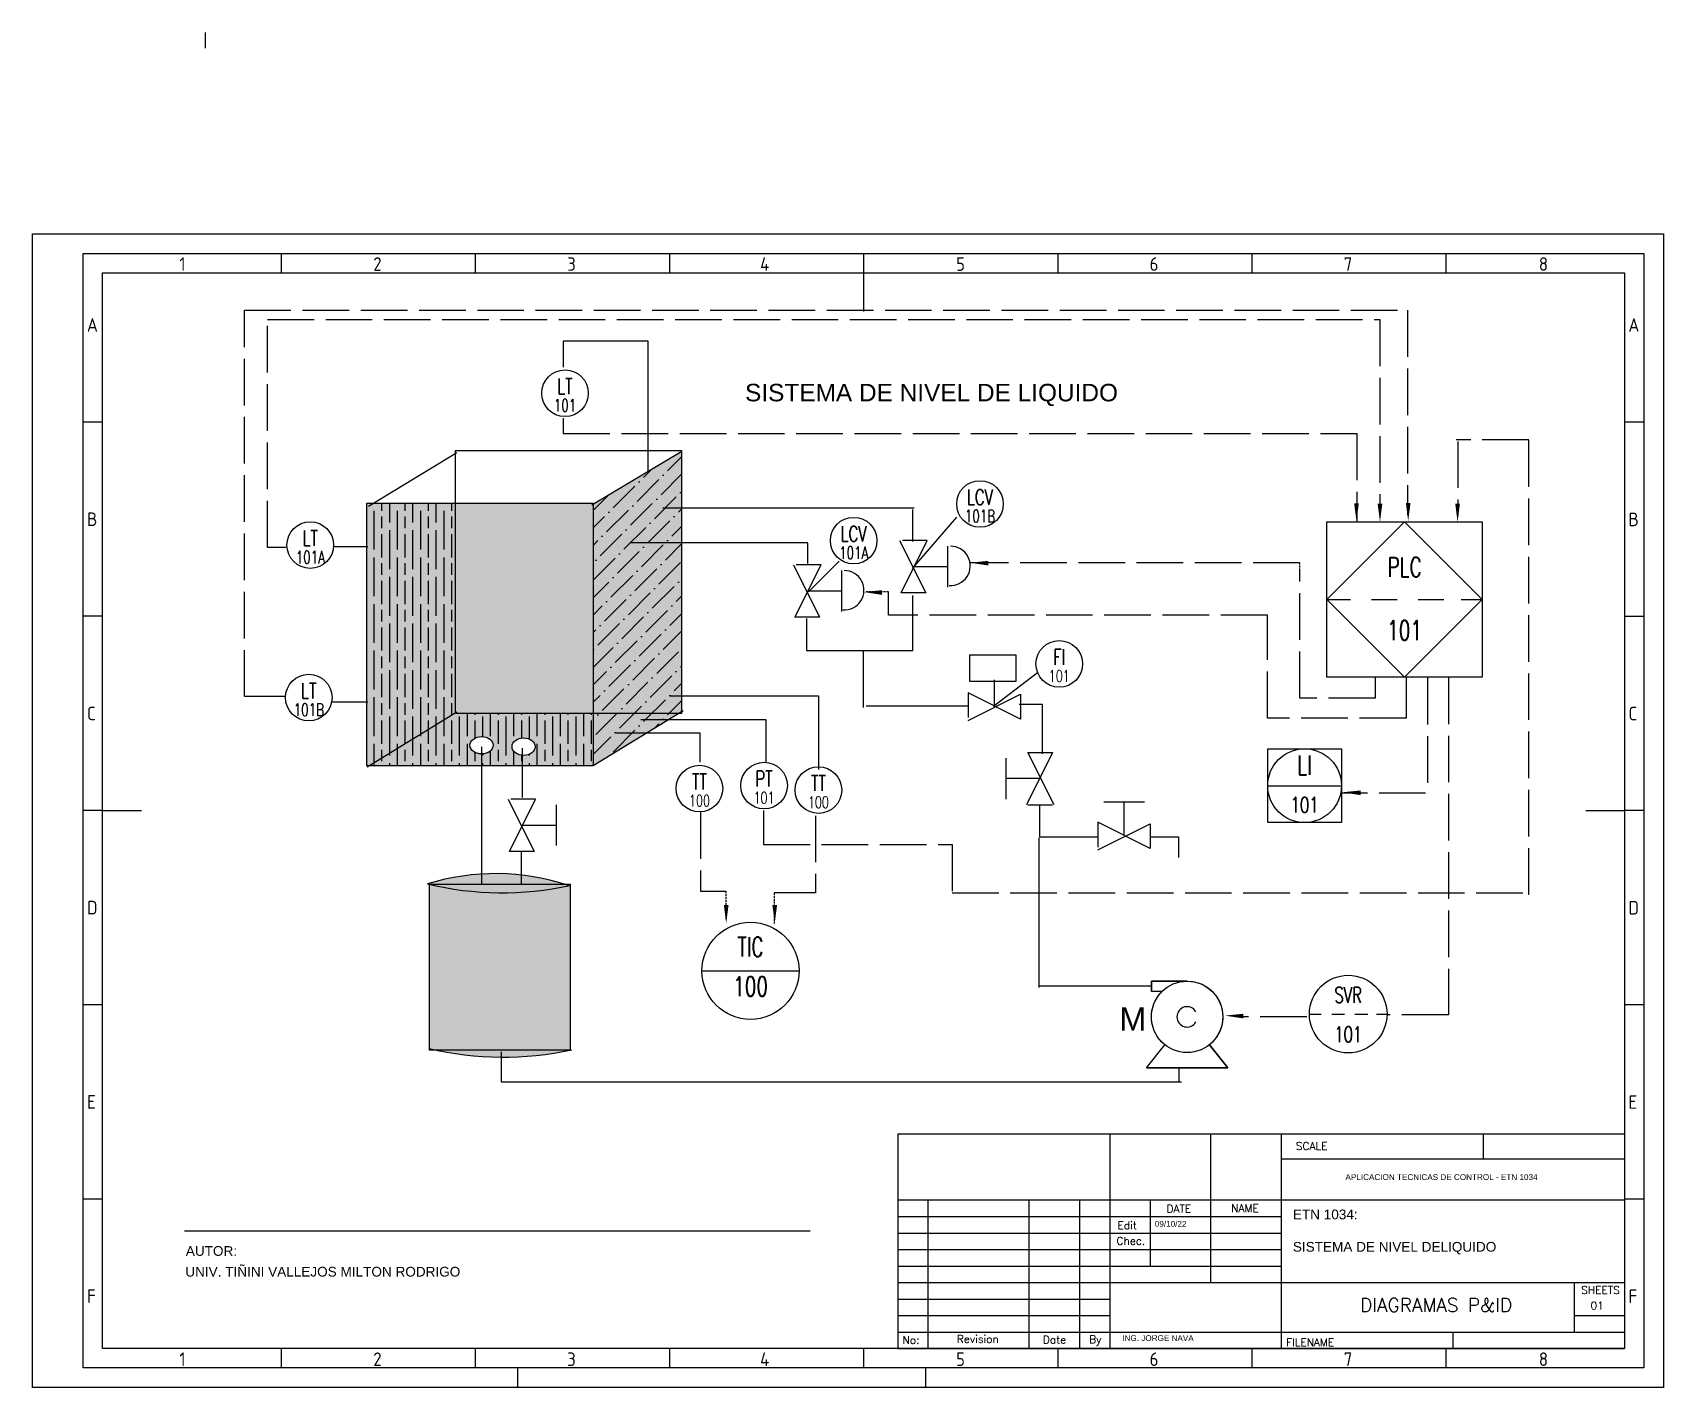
# Model space of a CAD drawing. Header units: millimetres. Extents: x 1880 to 4428, y 1704 to 3729.
# Drawn here: x 1880 to 2300, y 1704.3 to 2053.1 of the extents above; entities outside this region: 3.
import ezdxf
from ezdxf.enums import TextEntityAlignment as Align

# ---------------------------------------------------------------- set-up
doc = ezdxf.new("R2010")
doc.units = ezdxf.units.MM
doc.linetypes.add('ACAD_ISO02W100', pattern=[15, 12, -3])
doc.linetypes.add('DASHED', pattern=[0.75, 0.5, -0.25])
for name, color, linetype in [('025', 1, 'Continuous'), ('035', 5, 'Continuous'), ('07', 7, 'Continuous'), ('SYMS', 7, 'Continuous'), ('TAGS', 51, 'Continuous')]:
    doc.layers.add(name, color=color, linetype=linetype)
doc.styles.add('ISO Proportional', font='isocp.shx')
doc.styles.get("Standard").update_dxf_attribs({"font": 'arial.ttf'})
doc.styles.add('WD', font='romans.shx')
pattern_1 = [(90, (0, 0), (6, -3.673940397442059e-16), [10, -2]), (90, (2, -2), (6, -3.673940397442059e-16), [6, -1.5, 3, -1.5]), (90, (4, -5), (6, -3.673940397442059e-16), [10, -2])]

msp = doc.modelspace()

# ---------------------------------------------------------------- texts
at = {"attachment_point": 1}
for s, width, heights, insert, char_height in [('SISTEMA DE NIVEL DE LIQUIDO', 98.03195574031923, [6.880218238648151], (2063.523459339776, 1962.700490052446), 4.5), ('M', 13.23877305666838, [0], (2159.911759271291, 1802.152434764766), 6), ('APLICACION TECNICAS DE CONTROL - ETN 1034', 61.34315107455473, [0], (2218.16053238656, 1759.196739942925), 1.5), ('09/10/22', 13.03111076537971, [0], (2169.067253123159, 1747.156342987733), 1.5), ('ETN 1034:\\P\\PSISTEMA DE NIVEL DELIQUIDO', 81.99874402321598, [0], (2204.611819262158, 1750.081902360973), 2.5), ('AUTOR:', 60.98223154973607, [0], (1919.498908529841, 1740.671022912086), 2.5), ('UNIV. TIÑINI VALLEJOS MILTON RODRIGO', 111.1502268347504, [3.090040927694407], (1919.360509938654, 1735.334942281952), 2.5), ('ING. JORGE NAVA', 23.20608665577697, [0], (2160.677360329175, 1717.739238973368), 1.5)]:
    msp.add_mtext_dynamic_manual_height_columns(s, width=width, gutter_width=12.5, heights=heights, dxfattribs=dict(at, insert=insert, char_height=char_height))

# ---------------------------------------------------------------- blocks, each defined once
blk = doc.blocks.new('IEC_border_a3')
at = {"layer": '035'}
for p, q in [((63.99999999999997, 291.9999997426056), (63.99999999999997, 286.9999997426056)), ((114, 291.9999997426056), (114, 286.9999997426056)), ((164, 291.9999997426057), (164, 286.9999997426057)), ((214, 292.0000000000001), (214, 287.0000000000001)), ((264, 292.0000000000001), (264, 287.0000000000001)), ((314, 292.0000000000001), (314, 287.0000000000001)), ((364, 292.0000000000002), (364, 287.0000000000002)), ((17.96622775175184, 248.5758376989147), (12.98311387587593, 248.5758376989147)), ((414.9662277517518, 248.5379188494573), (409.9831138758759, 248.5379188494573)), ((17.98311387587593, 198.5379188494574), (13.00000000000001, 198.5379188494574)), ((414.9831138758759, 198.5), (409.9999999999999, 198.5)), ((17.98311387587593, 148.5379188494574), (13.00000000000001, 148.5379188494574)), ((414.9831138758759, 148.5), (409.9999999999999, 148.5)), ((17.98311387587593, 98.53791884945736), (13.00000000000001, 98.53791884945736)), ((414.9831138758759, 98.49999999999997), (409.9999999999999, 98.49999999999997)), ((18.00000000000001, 48.5), (13.0168861241241, 48.5)), ((414.9999999999999, 48.46208115054262), (410.016886124124, 48.46208115054262)), ((63.99999999999996, 9.99999974260561), (63.99999999999996, 4.99999974260561)), ((114, 9.99999974260561), (114, 4.99999974260561)), ((163.9999999999999, 9.999999742605667), (163.9999999999999, 4.999999742605667)), ((213.9999999999999, 10.00000000000011), (213.9999999999999, 5.000000000000114)), ((264, 10.00000000000011), (264, 5.000000000000114)), ((314, 10.00000000000011), (314, 5.000000000000114)), ((364, 10.00000000000017), (364, 5.000000000000171)), ((125, 5.141069861491765e-14), (125, 5.000000000000036)), ((230, 5.000000000000051), (230, 2.325722080198656e-14))]:
    blk.add_line(p, q, dxfattribs=at)
for points in [[(0, 297), (420, 297), (420, 0), (0, 0)], [(18.00000000000002, 287), (409.9999999999999, 287), (409.9999999999999, 10), (18.00000000000002, 10)]]:
    blk.add_lwpolyline(points, close=True, dxfattribs=at)
at = {"layer": '07'}
for p, q in [((213.9999999999999, 287), (213.9999999999999, 277)), ((18.00000000000001, 148.5), (28.00000000000001, 148.5)), ((399.9999999999999, 148.5), (409.9999999999999, 148.5))]:
    blk.add_line(p, q, dxfattribs=at)
blk.add_lwpolyline([(13.00000000000002, 292), (414.9999999999999, 292), (414.9999999999999, 5), (13.00000000000002, 5)], close=True, dxfattribs=at)
at = {"layer": '035', "style": 'ISO Proportional'}
for s, p in [('1', (37.80666126366484, 287.4999997426056)), ('2', (87.72837483628538, 287.4999997426056)), ('3', (137.6807995647082, 287.4999997426056)), ('4', (187.3826730656276, 287.4999997426056)), ('5', (237.8371575923104, 287.5000000000001)), ('6', (287.6863553397004, 287.4999997426056)), ('7', (337.6706573880872, 287.4999997426056)), ('8', (387.923981124897, 287.4999997426056)), ('A', (13.98311387587593, 271.8300920981692)), ('A', (410.9831138758759, 271.7921732487118)), ('B', (14.00000000000001, 221.7921732487118)), ('B', (410.9999999999999, 221.7542543992544)), ('C', (14.00000000000001, 171.7921732487118)), ('C', (410.9999999999999, 171.7542543992544)), ('D', (14.00000000000001, 121.7921732487118)), ('D', (410.9999999999999, 121.7542543992544)), ('E', (14.0168861241241, 71.75425439925448)), ('E', (411.016886124124, 71.7163355497971)), ('F', (14.0168861241241, 21.75425439925448)), ('F', (411.016886124124, 21.71633554979709)), ('1', (37.80666126366482, 5.49999974260561)), ('2', (87.72837483628537, 5.49999974260561)), ('3', (137.6807995647081, 5.49999974260561)), ('4', (187.3826730656276, 5.49999974260561)), ('5', (237.8371575923103, 5.500000000000057)), ('6', (287.6863553397004, 5.499999742605553)), ('7', (337.6706573880872, 5.499999742605553)), ('8', (387.923981124897, 5.499999742605553))]:
    blk.add_text(s, height=3.5, dxfattribs=at).set_placement(p)
blk = doc.blocks.new('IEC_tblock_a3')
at = {"layer": '035'}
for p, q in [((-106.5999999999997, 55.25), (-106.5999999999999, 17)), ((-36.39999999999964, 55.24999999999994), (-36.39999999999964, 48.875)), ((-88.39999999999964, 48.875), (2.273736754432321e-13, 48.875)), ((-179.3999999999997, 38.25), (-179.3999999999997, 0)), ((-153.3999999999996, 38.25), (-153.3999999999996, 0)), ((-140.3999999999996, 38.25), (-140.3999999999996, 0)), ((-122.1999999999998, 38.25), (-122.1999999999998, 21.25)), ((-187.1999999999997, 34), (-88.39999999999986, 34)), ((-187.1999999999997, 29.75), (-88.39999999999986, 29.75)), ((-187.1999999999997, 25.5), (-88.39999999999986, 25.5)), ((-187.1999999999997, 21.25), (-88.39999999999986, 21.25)), ((-187.1999999999997, 17), (-132.5999999999999, 17)), ((-187.1999999999997, 12.75), (-132.5999999999999, 12.75)), ((-187.1999999999997, 8.5), (-132.5999999999999, 8.5)), ((-13, 8.5), (0, 8.5)), ((-187.1999999999997, 4.25), (0, 4.25)), ((-44.19999999999982, 4.25), (-44.19999999999982, -8.526512829121202e-14))]:
    blk.add_line(p, q, dxfattribs=at)
at = {"layer": '07'}
for p, q in [((-187.1999999999999, 55.25), (-187.1999999999999, 0)), ((-187.1999999999997, 55.25), (2.273736754432321e-13, 55.25)), ((-132.5999999999999, 55.25), (-132.5999999999999, 0)), ((-88.39999999999964, 55.25), (-88.39999999999986, 0)), ((0, 55.25000000000003), (0, 0)), ((-187.1999999999997, 38.25), (2.273736754432321e-13, 38.25)), ((-132.5999999999999, 17), (0, 17)), ((-13, 17), (-13, 4.25)), ((-187.1999999999997, 0), (0, 0))]:
    blk.add_line(p, q, dxfattribs=at)
at = {"style": 'WD'}
for tag, p in [('SCALE', (-69.88137142304049, 51.07447725416637)), ('SH', (-8.738933360822102, 10.06390540702569)), ('FILENAME', (-68.14953629521779, 0.8045418095209698))]:
    blk.add_attdef(tag, p, '', height=2, dxfattribs=at)
for tag, height, p in [('PROJDESC', 5, (-45.89554383378618, 29.20254134581046)), ('EDDATE', 2, (-114.9748108246608, 30.79962017150592)), ('EDBY', 2, (-98.02297185158977, 30.86199954526728)), ('CKDATE', 2, (-114.854641934598, 26.57574008952179)), ('CKBY', 2, (-97.88030800219576, 26.30087229140213)), ('DWGDESC', 5, (-44.85459118479321, 19.71544437517832)), ('DWGNO', 3.5, (-48.53769143934687, 9.455249663549694))]:
    blk.add_attdef(tag, text='', height=height, dxfattribs=at).set_placement(p, align=Align.CENTER)
at = {"style": 'WD', "flags": 1}
blk.add_attdef('WD_TB', (-120.9488517442196, 11.90975090061193), '', height=2, dxfattribs=at)
at = {"layer": '025', "style": 'WD'}
for s, p in [('SCALE', (-80.57364252466004, 51.12800403199049)), ('NAME', (-97.73764415279993, 35.13805793672668)), ('No:', (-183.8083866768097, 1.192975604769572)), ('Revision', (-166.5281725623249, 1.465577208088234)), ('Date', (-146.792352130467, 1.283843458577621)), ('By', (-136.3332791784737, 1.374711312385671))]:
    blk.add_text(s, height=2, dxfattribs=at).set_placement(p, align=Align.CENTER)
for s, p in [('DATE', (-117.9958018686716, 34.99552546362952)), ('Edit', (-130.5501552764995, 30.71946707217012)), ('Chec.', (-130.8249561929538, 26.72064792602055)), ('SHEETS', (-11.16653999344953, 14.04566430459317)), ('FILENAME', (-87.18299479485222, 0.6126231595551417))]:
    blk.add_text(s, height=2, dxfattribs=at).set_placement(p)
blk = doc.blocks.new('HIN1_FIELD_MOUNT')
at = {"ltscale": 3.225800102949142}
blk.add_circle((0, 0), 0.5, dxfattribs=at)
at = {"style": 'WD', "width": 0.7}
for tag, height, p in [('INST', 0.125, (-0.4544840259375553, 0.4707604036613081)), ('LOC', 0.125, (-0.4544840259375553, 0.3092182494008914)), ('TERM01', 0.0625, (-0.5242461673038221, 0.01839721465491279))]:
    blk.add_attdef(tag, text='', height=height, dxfattribs=at).set_placement(p, align=Align.RIGHT)
for tag, p, height in [('X2TERM04', (3.092009070657098e-17, 0.5), 0.005), ('TERM04', (0.02065836256403843, 0.5305930232272917), 0.0625), ('X4TERM01', (-0.5, 6.123031769111886e-17), 0.005), ('X1TERM03', (0.5, 0), 0.005), ('TERM03', (0.5221958074204869, 0.01839721465491275), 0.0625), ('RATING1', (0.5129892874506101, -0.1586752518593206), 0.125), ('DESC1', (0.5129892874506101, -0.3176061762437201), 0.125), ('X8TERM02', (-9.18454765366783e-17, -0.5), 0.005), ('TERM02', (0.02330941303556608, -0.580856660364391), 0.0625), ('DESC2', (0.5129892874506101, -0.5075354348451868), 0.125), ('DESC3', (0.5129892874506101, -0.6884740097509412), 0.125), ('WDTAGALT', (0.5129892874506101, -0.8626211331122362), 0.125)]:
    blk.add_attdef(tag, p, '', height=height, dxfattribs=at)
blk.add_attdef('XREF', text='', height=0.0625, rotation=0.0625, dxfattribs=at).set_placement((0.54578625699503, 0.4116601931591471), align=Align.TOP_CENTER)
for tag, p in [('TAG1_PART1', (8.971879277064223e-18, 0.1469631010192862)), ('TAG1_PART2', (-4.819057554839918e-17, -0.2601934019471974))]:
    blk.add_attdef(tag, text='', height=0.125, dxfattribs=at).set_placement(p, align=Align.CENTER)
at = {"style": 'WD', "width": 0.7, "flags": 1}
for tag, p in [('CAT', (-0.5455938210471194, -0.2531464346371024)), ('MFG', (-0.5444271543804529, -0.2796259252686957)), ('WDTYPE', (-0.5352604877137861, -0.169690750172327)), ('FAMILY', (-0.5374271543804527, -0.2227440544015868)), ('ASSYCODE', (-0.5247604877137861, -0.3061054199559701))]:
    blk.add_attdef(tag, text='', height=0.01, dxfattribs=at).set_placement(p, align=Align.CENTER)
blk = doc.blocks.new('VP1_CENTRIFUGAL_PUMP1')
at = {"ltscale": 3.225800102949142}
for p, q in [((0.6250000000000001, 0.4999999999999999), (0.3416301041313259, 0.2733040833050606)), ((0.6250000000000001, -0.5), (0.6250000000000001, 0.4999999999999999)), ((-0.4374999999999999, 2.67882639898645e-17), (-0.4374999999999999, -0.4357852778113198)), ((-0.3124999999999999, -0.3061862178478973), (-0.3124999999999999, -0.4357852778113198)), ((0.6250000000000001, -0.5), (0.3416301041313259, -0.2733040833050606)), ((-0.4374999999999999, -0.4357852778113198), (-0.3124999999999999, -0.4357852778113198))]:
    blk.add_line(p, q, dxfattribs=at)
at = {"ltscale": 25.4}
blk.add_lwpolyline([(-0.3124999999999999, -0.3061862178478973), (-0.3124999999999999, -0.4357852778113198), (-0.4374999999999999, -0.4357852778113198), (-0.4374999999999999, 2.67882639898645e-17, -0.708958225373872), (0.341630104131326, 0.2733040833050605), (0.6250000000000001, 0.4999999999999999), (0.6250000000000001, -0.5), (0.3416301041313259, -0.2733040833050606, -0.4500729436943679)], format="xyb", close=True, dxfattribs=at)
at = {"ltscale": 3.225800102949142}
blk.add_circle((1.110223024625157e-16, -6.797930850579322e-33), 0.4375, dxfattribs=at)
blk.add_arc((0, 0), 0.125, 120, 59.99999999999997, dxfattribs=at)
at = {"style": 'WD'}
for tag, height, p in [('INST', 0.125, (-0.4328162793703721, 0.7228265126392319)), ('LOC', 0.125, (-0.4328162793703721, 0.5367741250126405)), ('TAG1', 0.125, (-0.4328162793703721, 0.3593352691879153)), ('TERM03', 0.0625, (-0.4693616431261782, 0.02104679524751163)), ('TERM02', 0.0625, (-0.4693616431261782, -0.1963898359827505)), ('TERM01', 0.0625, (-0.399246167303822, -0.5080305862292258))]:
    blk.add_attdef(tag, text='', height=height, dxfattribs=at).set_placement(p, align=Align.RIGHT)
blk.add_attdef('XREF', text='', height=0.0625, rotation=0.0625, dxfattribs=at).set_placement((0.7766339609163065, 0.5949116318142049), align=Align.TOP_CENTER)
for tag, p, height in [('X4TERM03', (-0.4374999999999999, -0.0004560076753977738), 0.005), ('X2TERM04', (0, 1.110223024625157e-16), 0.005), ('TERM04', (0.01037287807559825, 0.01130783815262865), 0.0625), ('RATING1', (0.6470021533470878, -0.1492098722519815), 0.125), ('X4TERM02', (-0.4374999999999999, -0.2178926389056599), 0.005), ('DESC1', (0.6470021533470878, -0.3657641378036621), 0.125), ('X8TERM01', (-0.3749999999999999, -0.4357852778113198), 0.005), ('DESC2', (0.6470021533470878, -0.5496846701772389), 0.125), ('DESC3', (0.6470021533470878, -0.7396139287787056), 0.125), ('WDTAGALT', (0.6470021533470878, -0.9252774329216229), 0.125)]:
    blk.add_attdef(tag, p, '', height=height, dxfattribs=at)
at = {"style": 'WD', "flags": 1}
for tag, p in [('FAMILY', (-0.01008936142383955, -0.1701600193793538)), ('WDTYPE', (-0.09723740382486847, -0.245975693087809)), ('CAT', (-0.01008936142383955, -0.214420752050025)), ('MFG', (-0.008422694757173513, -0.245975693087809)), ('ASSYCODE', (0.01967254333806466, -0.2750945615060836))]:
    blk.add_attdef(tag, text='', height=0.01, dxfattribs=at).set_placement(p, align=Align.CENTER)
blk = doc.blocks.new('HIN1_INFRONT_MAIN')
at = {"ltscale": 0.1270000040531158}
blk.add_line((-0.5, 4.85722573273506e-17), (0.5, 4.876292387874672e-17), dxfattribs=at)
at = {"ltscale": 3.225800102949142}
blk.add_circle((0, 0), 0.5, dxfattribs=at)
at = {"style": 'WD', "width": 0.7}
for tag, height, p in [('INST', 0.125, (-0.4811460661177644, 0.4549635640755874)), ('LOC', 0.125, (-0.4811460661177644, 0.2934214098151706)), ('TERM01', 0.0625, (-0.5242461673038221, 0.01839721465491279))]:
    blk.add_attdef(tag, text='', height=height, dxfattribs=at).set_placement(p, align=Align.RIGHT)
for tag, p, height in [('X2TERM04', (3.092009070657098e-17, 0.5), 0.005), ('TERM04', (0.02065836256403843, 0.5305930232272917), 0.0625), ('X4TERM01', (-0.5, 6.123031769111886e-17), 0.005), ('X1TERM03', (0.5, 0), 0.005), ('TERM03', (0.5221958074204869, 0.01839721465491275), 0.0625), ('RATING1', (0.5130608979578719, -0.1616124822205727), 0.125), ('DESC1', (0.5130608979578719, -0.3205434066049722), 0.125), ('X8TERM02', (-9.18454765366783e-17, -0.5), 0.005), ('DESC2', (0.5130608979578719, -0.5104726652064389), 0.125), ('TERM02', (0.02330941303556608, -0.580856660364391), 0.0625), ('DESC3', (0.5130608979578719, -0.6914112401121932), 0.125), ('WDTAGALT', (0.5130608979578719, -0.8655583634734882), 0.125)]:
    blk.add_attdef(tag, p, '', height=height, dxfattribs=at)
blk.add_attdef('XREF', text='', height=0.0625, rotation=0.0625, dxfattribs=at).set_placement((0.54578625699503, 0.4116601931591471), align=Align.TOP_CENTER)
for tag, p in [('TAG1_PART1', (8.971879277064223e-18, 0.1469631010192862)), ('TAG1_PART2', (-4.819057554839918e-17, -0.2601934019471974))]:
    blk.add_attdef(tag, text='', height=0.125, dxfattribs=at).set_placement(p, align=Align.CENTER)
at = {"style": 'WD', "width": 0.7, "flags": 1}
for tag, p in [('WDTYPE', (-0.5352604877137861, -0.169690750172327)), ('CAT', (-0.5455938210471194, -0.2531464346371024)), ('MFG', (-0.5444271543804529, -0.2796259252686957)), ('FAMILY', (-0.5374271543804527, -0.2227440544015868)), ('ASSYCODE', (-0.5247604877137861, -0.3061054199559701))]:
    blk.add_attdef(tag, text='', height=0.01, dxfattribs=at).set_placement(p, align=Align.CENTER)
blk = doc.blocks.new('HIN1_INFRONT_MAIN_C')
for p, q in [((-0.5, -0.4999999999999999), (-0.5, 0.4999999999999999)), ((-0.5, 0.4999999999999999), (0.5, 0.4999999999999999)), ((0.5, 0.4999999999999999), (0.5, -0.4999999999999999)), ((0.5, -0.4999999999999999), (-0.5, -0.4999999999999999))]:
    blk.add_line(p, q)
at = {"ltscale": 0.1270000040531158}
blk.add_line((-0.4999999999999999, 4.592273826833915e-17), (0.5, 0), dxfattribs=at)
at = {"ltscale": 3.225800102949142}
blk.add_circle((0, 0), 0.5, dxfattribs=at)
at = {"style": 'WD', "width": 0.7}
for tag, height, p in [('INST', 0.125, (-0.5525815714703176, 0.4466902412542275)), ('LOC', 0.125, (-0.5525815714703176, 0.2851480869938107)), ('TERM01', 0.0625, (-0.5242461673038221, 0.01839721465491279))]:
    blk.add_attdef(tag, text='', height=height, dxfattribs=at).set_placement(p, align=Align.RIGHT)
for tag, p, height in [('X2TERM04', (3.092009070657098e-17, 0.5), 0.005), ('TERM04', (0.02065836256403843, 0.5305930232272917), 0.0625), ('X4TERM01', (-0.5, 6.123031769111886e-17), 0.005), ('X1TERM03', (0.5, 0), 0.005), ('TERM03', (0.5221958074204869, 0.01839721465491275), 0.0625), ('RATING1', (0.5260293808559611, -0.1602611461967344), 0.125), ('DESC1', (0.5260293808559611, -0.3191920705811339), 0.125), ('DESC2', (0.5260293808559611, -0.5091213291826006), 0.125), ('X8TERM02', (-9.18454765366783e-17, -0.5), 0.005), ('TERM02', (0.02330941303556608, -0.580856660364391), 0.0625), ('DESC3', (0.5260293808559611, -0.6900599040883549), 0.125), ('WDTAGALT', (0.5260293808559611, -0.86420702744965), 0.125)]:
    blk.add_attdef(tag, p, '', height=height, dxfattribs=at)
for tag, p in [('TAG1_PART1', (8.971879277064223e-18, 0.1469631010192862)), ('TAG1_PART2', (-4.819057554839918e-17, -0.2601934019471974))]:
    blk.add_attdef(tag, text='', height=0.125, dxfattribs=at).set_placement(p, align=Align.CENTER)
blk.add_attdef('XREF', text='', height=0.0625, rotation=0.0625, dxfattribs=at).set_placement((0.6296586102201018, 0.3766878929810583), align=Align.TOP_CENTER)
at = {"style": 'WD', "width": 0.7, "flags": 1}
for tag, p in [('WDTYPE', (-0.5767335501514401, -0.169690750172327)), ('FAMILY', (-0.5789002168181068, -0.2227440544015868)), ('CAT', (-0.5870668834847734, -0.2531464346371024)), ('MFG', (-0.5859002168181069, -0.2796259252686957)), ('ASSYCODE', (-0.5662335501514402, -0.3061054199559701))]:
    blk.add_attdef(tag, text='', height=0.01, dxfattribs=at).set_placement(p, align=Align.CENTER)
blk = doc.blocks.new('HIN1_BEHIND_MAIN_PLC')
for p, q in [((-0.5, -0.4999999999999999), (-0.5, 0.4999999999999999)), ((-0.5, 0.4999999999999999), (0.5, 0.4999999999999999)), ((0.5, 0.4999999999999999), (0.5, -0.4999999999999999)), ((-0.5, 1.498801083243961e-15), (-0.3470379086306128, 1.498801083243961e-15)), ((-0.2117185725746779, 1.498801083243962e-15), (-0.04661205396517584, 1.498801083243961e-15)), ((0.0871350461844006, 1.498801083243961e-15), (0.2526381647536834, 1.498801083243961e-15)), ((0.3656959408964653, 1.498801083243961e-15), (0.5, 1.498801083243961e-15)), ((0.5, -0.4999999999999999), (-0.5, -0.4999999999999999))]:
    blk.add_line(p, q)
at = {"ltscale": 25.4, "flags": 128}
blk.add_lwpolyline([(8.881784197001252e-16, 0.5000000000000007), (-0.4999999999999991, 4.996003610813204e-16), (8.881784197001252e-16, -0.4999999999999995), (0.5000000000000009, 4.996003610813204e-16)], close=True, dxfattribs=at)
at = {"ltscale": 3.225800102949142, "flags": 128}
for points in [[(8.881784197001252e-16, 0.5000000000000007), (-0.4999999999999991, 6.106226635438361e-16), (8.881784197001252e-16, -0.4999999999999994), (0.5000000000000009, 4.996003610813204e-16)], [(-4.440892098500626e-16, 0.5000000000000007), (-0.5000000000000004, 6.106226635438361e-16), (-4.440892098500626e-16, -0.4999999999999994), (0.4999999999999996, 6.106226635438361e-16)]]:
    blk.add_lwpolyline(points, close=True, dxfattribs=at)
at = {"style": 'WD', "width": 0.7}
for tag, height, p in [('INST', 0.125, (-0.5613531021366711, 0.485257351116994)), ('LOC', 0.125, (-0.5613531021366711, 0.3237151968565772)), ('TERM01', 0.0625, (-0.5242461673038221, 0.01839721465491279))]:
    blk.add_attdef(tag, text='', height=height, dxfattribs=at).set_placement(p, align=Align.RIGHT)
for tag, p, height in [('TERM04', (0.02065836256403843, 0.5305930232272917), 0.0625), ('X2TERM04', (3.092009070657098e-17, 0.5), 0.005), ('X4TERM01', (-0.5, 6.123031769111886e-17), 0.005), ('X1TERM03', (0.5, 0), 0.005), ('TERM03', (0.5221958074204869, 0.01839721465491275), 0.0625), ('RATING1', (0.5214797814182415, -0.154885414005428), 0.125), ('DESC1', (0.5214797814182415, -0.3138163383898275), 0.125), ('DESC2', (0.5214797814182415, -0.5037455969912942), 0.125), ('X8TERM02', (-9.18454765366783e-17, -0.5), 0.005), ('TERM02', (0.02330941303556608, -0.580856660364391), 0.0625), ('DESC3', (0.5214797814182415, -0.6846841718970486), 0.125), ('WDTAGALT', (0.5214797814182415, -0.8588312952583436), 0.125)]:
    blk.add_attdef(tag, p, '', height=height, dxfattribs=at)
blk.add_attdef('XREF', text='', height=0.0625, rotation=0.0625, dxfattribs=at).set_placement((0.6296586102201018, 0.3766878929810583), align=Align.TOP_CENTER)
for tag, p in [('TAG1_PART1', (8.971879277064223e-18, 0.1469631010192862)), ('TAG1_PART2', (-4.819057554839918e-17, -0.2601934019471974))]:
    blk.add_attdef(tag, text='', height=0.125, dxfattribs=at).set_placement(p, align=Align.CENTER)
at = {"style": 'WD', "width": 0.7, "flags": 1}
for tag, p in [('WDTYPE', (-0.5767335501514401, -0.169690750172327)), ('CAT', (-0.5870668834847734, -0.2531464346371024)), ('MFG', (-0.5859002168181069, -0.2796259252686957)), ('FAMILY', (-0.5789002168181068, -0.2227440544015868)), ('ASSYCODE', (-0.5662335501514402, -0.3061054199559701))]:
    blk.add_attdef(tag, text='', height=0.01, dxfattribs=at).set_placement(p, align=Align.CENTER)
blk = doc.blocks.new('HIN1_BEHIND_MAIN')
for p, q in [((-0.5000000067477179, -3.233269368739392e-09), (-0.3470379153783308, -3.233269368739392e-09)), ((-0.2117185793223959, -3.233269368739392e-09), (-0.04661206071289381, -3.233269368739392e-09)), ((0.08713503943668266, -3.233269368739392e-09), (0.2526381580059655, -3.233269368739392e-09)), ((0.3656959341487473, -3.233269368739392e-09), (0.4999999932522821, -3.233269368739392e-09))]:
    blk.add_line(p, q)
at = {"ltscale": 3.225800102949142}
blk.add_circle((0, 0), 0.5, dxfattribs=at)
at = {"style": 'WD', "width": 0.7}
for tag, height, p in [('INST', 0.125, (-0.4667157166541822, 0.4418098385064678)), ('LOC', 0.125, (-0.4667157166541822, 0.2802676842460511)), ('TERM01', 0.0625, (-0.5242461673038221, 0.01839721465491279))]:
    blk.add_attdef(tag, text='', height=height, dxfattribs=at).set_placement(p, align=Align.RIGHT)
for tag, p, height in [('X2TERM04', (3.092009070657098e-17, 0.5), 0.005), ('TERM04', (0.02065836256403843, 0.5305930232272917), 0.0625), ('X4TERM01', (-0.5, 6.123031769111886e-17), 0.005), ('X1TERM03', (0.5, 0), 0.005), ('TERM03', (0.5221958074204869, 0.01839721465491275), 0.0625), ('RATING1', (0.5200187665239948, -0.1501527672439867), 0.125), ('DESC1', (0.5200187665239948, -0.3090836916283862), 0.125), ('DESC2', (0.5200187665239948, -0.4990129502298529), 0.125), ('X8TERM02', (-9.18454765366783e-17, -0.5), 0.005), ('TERM02', (0.02330941303556608, -0.580856660364391), 0.0625), ('DESC3', (0.5200187665239948, -0.6799515251356073), 0.125), ('WDTAGALT', (0.5200187665239948, -0.8540986484969023), 0.125)]:
    blk.add_attdef(tag, p, '', height=height, dxfattribs=at)
for tag, p in [('TAG1_PART1', (8.971879277064223e-18, 0.1469631010192862)), ('TAG1_PART2', (-4.819057554839918e-17, -0.2601934019471974))]:
    blk.add_attdef(tag, text='', height=0.125, dxfattribs=at).set_placement(p, align=Align.CENTER)
blk.add_attdef('XREF', text='', height=0.0625, rotation=0.0625, dxfattribs=at).set_placement((0.54578625699503, 0.4116601931591471), align=Align.TOP_CENTER)
at = {"style": 'WD', "width": 0.7, "flags": 1}
for tag, p in [('WDTYPE', (-0.5352604877137861, -0.169690750172327)), ('CAT', (-0.5455938210471194, -0.2531464346371024)), ('MFG', (-0.5444271543804529, -0.2796259252686957)), ('FAMILY', (-0.5374271543804527, -0.2227440544015868)), ('ASSYCODE', (-0.5247604877137861, -0.3061054199559701))]:
    blk.add_attdef(tag, text='', height=0.01, dxfattribs=at).set_placement(p, align=Align.CENTER)
blk = doc.blocks.new('VP1_CENTRIFUGAL_PUMP2')
at = {"ltscale": 3.225800102949142}
for p, q in [((-0.4374999999999999, 1.779294349661328e-16), (-0.4374999999999998, 0.43578527781132)), ((-0.4374999999999998, 0.43578527781132), (-0.3124999999999998, 0.43578527781132)), ((-0.3124999999999998, 0.3061862178478975), (-0.3124999999999998, 0.43578527781132)), ((0.6250000000000002, 0.4999999999999999), (0.3416301041313259, 0.2733040833050606)), ((0.6250000000000002, 0.4999999999999999), (0.625, -0.5)), ((0.625, -0.5), (0.3416301041313258, -0.2733040833050606))]:
    blk.add_line(p, q, dxfattribs=at)
at = {"ltscale": 25.4}
blk.add_lwpolyline([(-0.3124999999999998, 0.3061862178478975), (-0.3124999999999998, 0.43578527781132), (-0.4374999999999998, 0.43578527781132), (-0.4374999999999999, 1.779294349661328e-16, 0.708958225373872), (0.3416301041313259, -0.2733040833050605), (0.625, -0.5), (0.6250000000000002, 0.4999999999999999), (0.3416301041313259, 0.2733040833050606, 0.4500729436943679)], format="xyb", close=True, dxfattribs=at)
at = {"ltscale": 3.225800102949142}
blk.add_circle((1.110223024625157e-16, 9.756464299653933e-17), 0.4375, dxfattribs=at)
blk.add_arc((0, 0), 0.125, 120, 59.99999999999997, dxfattribs=at)
at = {"style": 'WD'}
for tag, height, p in [('INST', 0.125, (-0.5018098492496742, 0.8230070664022833)), ('LOC', 0.125, (-0.5018098492496742, 0.6369546787756919)), ('TAG1', 0.125, (-0.5018098492496742, 0.4595158229509665)), ('TERM03', 0.0625, (-0.4693616431261782, 0.2393954418285695)), ('TERM02', 0.0625, (-0.4693616431261782, 0.02195881059830737)), ('TERM01', 0.0625, (-0.02424616730382212, -0.072245308417906))]:
    blk.add_attdef(tag, text='', height=height, dxfattribs=at).set_placement(p, align=Align.RIGHT)
for tag, p, height in [('X2TERM04', (-0.3749999999999998, 0.43578527781132), 0.005), ('TERM04', (-0.3646271219244015, 0.4470931159639486), 0.0625), ('X4TERM03', (-0.4374999999999998, 0.2178926389056601), 0.005), ('X4TERM02', (-0.4374999999999999, 1.779175765048713e-16), 0.005), ('X8TERM01', (0, 0), 0.005), ('RATING1', (0.6470021533470878, -0.1492098722519815), 0.125), ('DESC1', (0.6470021533470878, -0.3657641378036621), 0.125), ('DESC2', (0.6470021533470878, -0.5496846701772389), 0.125), ('WDTAGALT', (0.6470021533470878, -0.9095221730061107), 0.125), ('DESC3', (0.6470021533470878, -0.7396139287787056), 0.125)]:
    blk.add_attdef(tag, p, '', height=height, dxfattribs=at)
blk.add_attdef('XREF', text='', height=0.0625, rotation=0.0625, dxfattribs=at).set_placement((0.7826080986326472, 0.5448762530005966), align=Align.TOP_CENTER)
at = {"style": 'WD', "flags": 1}
for tag, p in [('WDTYPE', (0.1764847225301925, -0.1606564867566407)), ('FAMILY', (0.2636327649312214, -0.08484081304818547)), ('CAT', (0.2636327649312214, -0.1291015457188567)), ('MFG', (0.2652994315978874, -0.1606564867566407)), ('ASSYCODE', (0.2933946696931256, -0.1897753551749153))]:
    blk.add_attdef(tag, text='', height=0.01, dxfattribs=at).set_placement(p, align=Align.CENTER)

# ---------------------------------------------------------------- hatches: boundary and pattern name
h = msp.add_hatch()
h.set_pattern_fill('ANSI31', color=256)
h.set_pattern_definition([(45, (0, 0), (-2.245064030267288, 2.245064030267288), [])])
h.paths.add_polyline_path([(1918.46095332201, 1730.922425228747), (1990.541444454343, 1730.922425228747), (1990.541444454343, 1736.074198762171), (1918.46095332201, 1736.074198762171)], flags=9)
h.paths.add_polyline_path([(1918.86879256804, 1736.761575435961), (1933.317974014152, 1736.761575435961), (1933.317974014152, 1741.913348969385), (1918.86879256804, 1741.913348969385)], flags=9)
h.paths.add_polyline_path([(2203.710557324914, 1737.828889627912), (2257.479315851517, 1737.828889627912), (2257.479315851517, 1751.358334830277), (2203.710557324914, 1751.358334830277)], flags=9)
h.paths.add_polyline_path([(2160.106930588384, 1715.393570487692), (2179.256998801208, 1715.393570487692), (2179.256998801208, 1718.484634607747), (2160.106930588384, 1718.484634607747)], flags=9)
h.paths.add_polyline_path([(2168.605281772545, 1744.811697694417), (2177.512171267771, 1744.811697694417), (2177.512171267771, 1747.902761814472), (2168.605281772545, 1747.902761814472)], flags=9)
h.paths.add_polyline_path([(2217.782462809479, 1756.851071457249), (2268.023254078238, 1756.851071457249), (2268.023254078238, 1759.942135577304), (2217.782462809479, 1759.942135577304)], flags=9)
h.paths.add_polyline_path([(2062.116058248371, 1955.66348459542), (2160.431542559422, 1955.66348459542), (2160.431542559422, 1964.936676955584), (2062.116058248371, 1964.936676955584)], flags=9)
h = msp.add_hatch(color=256)
h.dxf.hatch_style = 1
h.set_gradient(color1=(0, 0, 255), color2=(0, 255, 255), name='SPHERICAL')
h.paths.add_polyline_path([(1984.290215725987, 1791.112438194789), (1982.221273366784, 1791.112438194789), (1982.221273366784, 1833.818474930259, -0.001580921197834395), (1981.716092876755, 1833.93820424929, -0.1520900521490314), (2017.163222138009, 1833.850195978324), (2018.476581374576, 1833.850195978324), (2018.476581374576, 1791.112438194789), (2018.403947682024, 1791.112438194789, -0.1050240739991122)])
edge = h.paths.add_edge_path()
edge.add_line((2024.378946604726, 1877.851678599057), (1988.708453547579, 1877.851678599057))
edge.add_line((1988.708453547579, 1877.851678599057), (1966.632107993763, 1864.338533265191))
edge.add_line((1966.632107993763, 1864.338533265191), (1995.666229641607, 1864.338533265191))
edge.add_line((1995.666229641607, 1864.338533265191), (1995.666229641607, 1867.40596486509))
edge.add_ellipse((1995.666229641607, 1869.646611391922), major_axis=(2.98752349899405, 0), ratio=0.7500013062949104, start_angle=0, end_angle=270, ccw=False)
edge.add_ellipse((1995.666229641607, 1869.646611391922), major_axis=(2.98752349899405, 0), ratio=0.7500013062949104, start_angle=270, end_angle=360, ccw=False)
edge.add_line((1995.666229641607, 1867.40596486509), (1995.666229641607, 1864.338533265191))
edge.add_line((1995.666229641607, 1864.338533265191), (2006.122569693263, 1864.338533265191))
edge.add_line((2006.122569693263, 1864.338533265191), (2006.122569693263, 1867.053475610195))
edge.add_ellipse((2006.496000374171, 1869.276549089333), major_axis=(2.98752349899405, 0), ratio=0.7500013062949104, start_angle=0, end_angle=262.81943281064207, ccw=False)
edge.add_ellipse((2006.496000374171, 1869.276549089333), major_axis=(2.98752349899405, 0), ratio=0.7500013062949104, start_angle=262.81943281064207, end_angle=360, ccw=False)
edge.add_line((2006.122569693263, 1867.053475610195), (2006.122569693263, 1864.338533265191))
edge.add_line((2006.122569693263, 1864.338533265191), (2024.279577573758, 1864.338533265191))
edge.add_line((2024.279577573758, 1864.338533265191), (2024.378946604726, 1864.39935804099))
edge.add_line((2024.378946604726, 1864.39935804099), (2024.378946604726, 1877.851678599057))
h.paths.add_polyline_path([(2047.190547165321, 1945.350678634306), (2024.378946604726, 1931.754935582999), (2024.378946604726, 1877.851678599057), (2046.35591307181, 1877.851678599057), (2047.190547165321, 1878.362566459373)])
h.paths.add_polyline_path([(2046.259184037975, 1877.792469791855), (2037.085082861006, 1877.792469791855), (2024.378946604726, 1877.808097191657), (2024.378946604726, 1864.39935804099)])
h.paths.add_polyline_path([(1988.944305671454, 1932.006650831707), (1966.132705110858, 1932.006650831707), (1966.132705110858, 1864.338533265191), (1966.632107993763, 1864.338533265191), (1988.944305671454, 1877.996045972699)])
h.paths.add_polyline_path([(2024.378946604726, 1932.006650831707), (1988.944305671454, 1932.006650831707), (1988.944305671454, 1877.851678599057), (2024.378946604726, 1877.851678599057)])
h = msp.add_hatch()
h.set_pattern_fill('ANSI36', color=256)
h.set_pattern_definition([(45, (0, 0), (1.683798022700467, 6.173926083235044), [7.9375, -1.5875, 0, -1.5875])])
h.paths.add_polyline_path([(2047.190547165321, 1945.350678634306), (2024.378946604726, 1931.754935582999), (2024.378946604726, 1877.851678599057), (2046.35591307181, 1877.851678599057), (2047.190547165321, 1878.362566459373)])
h.paths.add_polyline_path([(2046.35591307181, 1877.851678599057), (2024.378946604726, 1877.851678599057), (2024.378946604726, 1864.39935804099)])
h = msp.add_hatch()
h.set_pattern_fill('GOST_WOOD', color=256)
h.set_pattern_definition(pattern_1)
h.paths.add_polyline_path([(1988.944305671454, 1932.006650831707), (1966.132705110858, 1932.006650831707), (1966.132705110858, 1864.338533265191), (1966.632107993763, 1864.338533265191), (1988.944305671454, 1877.996045972699)])
h = msp.add_hatch()
h.set_pattern_fill('GOST_WOOD', color=256)
h.set_pattern_definition(pattern_1)
h.paths.add_polyline_path([(2024.378946604726, 1877.851678599057), (1988.708453547579, 1877.851678599057), (1966.632107993763, 1864.338533265191), (2024.279577573758, 1864.338533265191), (2024.378946604726, 1864.39935804099)])
edge = h.paths.add_edge_path(flags=16)
edge.add_ellipse((2006.496000374171, 1869.276549089333), major_axis=(2.98752349899405, 0), ratio=0.7500013062949104, start_angle=0, end_angle=360)
edge = h.paths.add_edge_path(flags=16)
edge.add_ellipse((1995.666229641607, 1869.646611391922), major_axis=(2.98752349899405, 0), ratio=0.7500013062949104, start_angle=0, end_angle=360)

# ---------------------------------------------------------------- linework, layer by layer
at = {"color": 114, "true_color": 0x139b48}
msp.add_line((1924.575451517679, 2049.175102706153), (1924.575451517679, 2053.137873405641), dxfattribs=at)
at = {"color": 114, "linetype": 'ACAD_ISO02W100', "true_color": 0x139b48}
for p, q in [((1934.579285706476, 1882.164316553713), (1934.579285706476, 1981.629856455811)), ((1934.579285706476, 1981.629856455811), (2234.156298593604, 1981.629856455811)), ((1940.531146279734, 1979.25219657524), (2227.014063859041, 1979.25219657524)), ((1940.531146279734, 1920.60318937644), (1940.531146279734, 1979.126593364965)), ((2227.014063859041, 1979.25219657524), (2227.014063859041, 1928.925007422178)), ((2234.156298593604, 1981.629856455811), (2234.156298593604, 1928.925007422178)), ((2016.714969804051, 1953.890465791264), (2016.714969804051, 1949.927695091776)), ((2016.714969804051, 1949.927695091776), (2221.062203285782, 1949.927695091776)), ((2221.062203285782, 1949.927695091776), (2221.062203285782, 1927.213431189477)), ((2265.409535154236, 1948.293892363356), (2246.680646714217, 1948.293892363356)), ((2247.079130000909, 1947.895922968133), (2247.079130000909, 1928.793307359984)), ((2265.409535154236, 1831.159219433217), (2265.409535154236, 1948.293892363356)), ((1945.292632691689, 1920.60318937644), (1940.531146279734, 1920.60318937644)), ((1945.292632691689, 1882.164316553713), (1934.579285706476, 1882.164316553713)), ((2052.058285350553, 1852.418715322761), (2052.058285350553, 1832.083545100933)), ((2068.25495692471, 1852.880878502373), (2068.25495692471, 1844.099782238788)), ((2081.675056363699, 1851.494389655044), (2081.675056363699, 1831.621382612828)), ((2068.25495692471, 1844.099782238788), (2116.844971647181, 1844.099782238788)), ((2116.844971647181, 1844.099782238788), (2116.844971647181, 1831.621382612828)), ((2052.058285350553, 1832.083545100933), (2058.536953665947, 1832.083545100933)), ((2081.675056363699, 1831.621382612828), (2071.031529059879, 1831.621382612828)), ((2116.844971647181, 1831.621382612828), (2264.928826712908, 1831.621382612828))]:
    msp.add_line(p, q, dxfattribs=at)
for p, q in [((2023.063614942236, 1973.704315056834), (2016.714969804051, 1973.704315056834)), ((2016.714969804051, 1973.704315056834), (2016.714969804051, 1966.967607830014)), ((2038.538458572665, 1973.704315056834), (2023.063614942236, 1973.704315056834)), ((2038.538458572665, 1964.986220364334), (2038.538458572665, 1973.704315056834)), ((2038.538458572665, 1939.867505496813), (2038.538458572665, 1964.986220364334)), ((1966.537840403127, 1931.184573484597), (1989.317736352363, 1944.983995013326)), ((2024.04772629758, 1931.557527857164), (2047.20106853807, 1945.356949385894)), ((2042.346329193151, 1930.811612656516), (2069.234071904799, 1930.811612656516)), ((2069.234071904799, 1930.811612656516), (2107.111747492065, 1930.811612656516)), ((2106.683205506487, 1915.190806505429), (2118.030725030465, 1928.412440634232)), ((2106.736708945587, 1922.08832911549), (2106.736708945587, 1930.328469126636)), ((1957.652444520995, 1920.857221724779), (1966.352209433639, 1920.857221724779)), ((2034.130635668327, 1921.860636704246), (2079.734027261298, 1921.860636704246)), ((2079.734027261298, 1916.470050661434), (2079.734027261298, 1921.713773775612)), ((2103.340981314682, 1922.391021395153), (2110.082912877344, 1908.889680553009)), ((2103.715536654559, 1908.889680553009), (2110.457468217222, 1922.391021395153)), ((2110.457468217222, 1922.391021395153), (2104.090085538923, 1922.391021395153)), ((2115.701191331401, 1920.890867209243), (2115.701191331401, 1910.389819128571)), ((2075.983663805259, 1916.112976566058), (2082.725595367921, 1902.611635723914)), ((2076.358219145137, 1902.611635723914), (2083.100150707799, 1916.112976566058)), ((2083.100150707799, 1916.112976566058), (2076.7327680295, 1916.112976566058)), ((2079.827408017747, 1909.146631377866), (2087.770671851748, 1917.079611578546)), ((2107.08650243589, 1915.640343168908), (2115.701197786914, 1915.640343168908)), ((2088.343873821978, 1914.612822380148), (2088.343873821978, 1904.111774299476)), ((2079.729184926467, 1909.362298339813), (2088.343880277492, 1909.362298339813)), ((2110.082912877344, 1908.889680553009), (2103.715536654559, 1908.889680553009)), ((2106.736708945587, 1893.996949756232), (2106.736708945587, 1908.229910650287)), ((2082.725595367921, 1902.611635723914), (2076.358219145137, 1902.611635723914)), ((2079.358988714821, 1902.237083311866), (2079.358988714821, 1893.996949756232)), ((2079.358988714821, 1893.996949756232), (2106.736708945587, 1893.996949756232)), ((2093.985445196398, 1893.996949756232), (2093.985445196398, 1879.389427066788)), ((2127.486992693915, 1879.681274864972), (2138.834512217894, 1888.369777648104)), ((2127.738808034764, 1879.763995260566), (2127.738808034764, 1886.505913969328)), ((2044.271845616363, 1882.325601829034), (2082.475162629081, 1882.325601829034)), ((2082.475162629081, 1882.325601829034), (2082.475162629081, 1863.437553172388)), ((2134.489470650663, 1876.393029479236), (2120.988129808519, 1883.134961041898)), ((2120.988129808519, 1883.134961041898), (2120.988129808519, 1876.767578363599)), ((2120.988129808519, 1876.018474139358), (2134.489470650663, 1882.76040570202)), ((2134.489470650663, 1882.76040570202), (2134.489470650663, 1876.393029479236)), ((1957.274193145592, 1880.814558047144), (1966.352209433639, 1880.814558047144)), ((1966.164409722218, 1864.052250614814), (1989.317736352363, 1878.224626516111)), ((2024.421172588834, 1864.425204987381), (2047.574499218979, 1878.597587344192)), ((2094.735522289353, 1879.763982406665), (2120.988126880688, 1879.763982406665)), ((2140.115030309646, 1880.13853129103), (2134.114429176356, 1880.13853129103)), ((2140.010878085624, 1880.137246643874), (2140.010878085624, 1867.456694688361)), ((2036.703236337586, 1876.26706548384), (2068.854543048993, 1876.26706548384)), ((2068.854543048993, 1876.26706548384), (2068.854543048993, 1865.195740177459)), ((1995.666229641607, 1869.273650563841), (1995.666229641607, 1834.068669916509)), ((2030.276571481051, 1872.881577154958), (2051.836859747123, 1872.881577154958)), ((2051.836859747123, 1872.881577154958), (2051.836859747123, 1865.326357553998)), ((2006.122569693263, 1868.900696191274), (2006.122569693263, 1856.22014423576)), ((2130.755105658012, 1855.794623633597), (2130.755105658012, 1866.295671714269)), ((2142.740760334854, 1867.795810289831), (2135.998828772191, 1854.294469447688)), ((2143.115315674731, 1854.294469447688), (2136.373384112069, 1867.795810289831)), ((2136.373384112069, 1867.795810289831), (2142.740760334854, 1867.795810289831)), ((2139.369794553523, 1861.045147673932), (2130.755099202499, 1861.045147673932)), ((2002.476352005732, 1855.792663669636), (2009.218283568394, 1842.291322827492)), ((2002.85090734561, 1842.291322827492), (2009.592838908272, 1855.792663669636)), ((2009.592838908272, 1855.792663669636), (2003.225456229973, 1855.792663669636)), ((2014.836562022451, 1854.292509483727), (2014.836562022451, 1843.791461403055)), ((2136.364658907721, 1854.294464743485), (2142.740292728362, 1854.294464743485)), ((2139.364957077896, 1854.294464743485), (2139.364957077896, 1846.054326809043)), ((2155.895271593939, 1855.043568771614), (2166.396319674612, 1855.043568771614)), ((2161.145795634275, 1846.428879876103), (2161.145795634275, 1855.043575227127)), ((2006.22187312694, 1849.041985443392), (2014.836568477965, 1849.041985443392)), ((2167.896458250174, 1843.057914094773), (2154.39511740803, 1849.799845657435)), ((2154.39511740803, 1849.799845657435), (2154.39511740803, 1843.432462979136)), ((2154.39511740803, 1842.683358754895), (2167.896458250174, 1849.425290317557)), ((2167.896458250174, 1849.425290317557), (2167.896458250174, 1843.057914094773)), ((2139.196481753186, 1845.801820948982), (2139.196481753186, 1807.247339417182)), ((2139.364957077896, 1846.054326809043), (2154.366446256605, 1846.054326809043)), ((2167.959812942565, 1846.060548297632), (2175.146575697922, 1846.060548297632)), ((2175.146575697922, 1846.060548297632), (2175.146575697922, 1840.771894369508)), ((2009.218283568394, 1842.291322827492), (2002.85090734561, 1842.291322827492)), ((2005.851683370807, 1842.308809927656), (2005.851683370807, 1833.694121032145)), ((2168.082569115387, 1807.5804809323), (2139.144583952559, 1807.5804809323)), ((2000.725386177999, 1790.724555643465), (2000.725386177999, 1782.941898694654)), ((2175.366672892133, 1782.829745878151), (2175.366672892133, 1786.359998774949)), ((2000.725386177999, 1782.941898694654), (2175.955657296689, 1782.941898694654)), ((1919.195514605811, 1744.610222772112), (2080.297825917092, 1744.610222772112))]:
    msp.add_line(p, q)
at = {"color": 40, "linetype": 'ACAD_ISO02W100', "true_color": 0xf8d731}
for p, q in [((2206.380939018468, 1916.640418676951), (2121.467722033357, 1916.640418676951)), ((2206.380939018468, 1881.768039906952), (2206.380939018468, 1914.659035443143)), ((2100.437812627858, 1903.16699999144), (2100.437812627858, 1909.111158156608)), ((2198.048340355864, 1903.16699999144), (2100.437812627858, 1903.16699999144)), ((2198.048340355864, 1876.616439267179), (2198.048340355864, 1903.16699999144)), ((2225.823689697737, 1886.983660573234), (2225.823689697737, 1881.768039906952)), ((2233.759503795415, 1887.105586938445), (2233.759503795415, 1876.616439267179)), ((2239.285488486122, 1886.983660573234), (2239.285488486122, 1857.772378504532)), ((2244.688209814228, 1887.105586938445), (2244.688209814228, 1800.248634095821)), ((2225.823689697737, 1881.768039906952), (2206.380939018468, 1881.768039906952)), ((2233.759503795415, 1876.616439267179), (2198.048340355864, 1876.616439267179)), ((2238.798473407335, 1857.285874219087), (2217.36972007653, 1857.285874219087)), ((2208.229744700748, 1799.727835184621), (2190.09110992239, 1799.727835184621)), ((2244.688209814228, 1800.248634095821), (2229.020505358087, 1800.248634095821))]:
    msp.add_line(p, q, dxfattribs=at)
at = {"color": 40, "linetype": 'DASHED', "true_color": 0xf8d731}
for p, q in [((2206.380939018468, 1914.659035443143), (2206.380939018468, 1916.640418676951)), ((2100.437812627858, 1909.111158156608), (2094.485952054601, 1909.111158156608))]:
    msp.add_line(p, q, dxfattribs=at)
at = {"color": 114, "linetype": 'DASHED', "true_color": 0x139b48}
for p, q in [((2058.536953665947, 1832.083545100933), (2058.536953665947, 1824.688938376185)), ((2071.031529059879, 1831.621382612828), (2071.031529059879, 1823.764612016961))]:
    msp.add_line(p, q, dxfattribs=at)
for points in [[(1988.944305671454, 1945.519796165573), (2047.190547165321, 1945.519796165573), (2047.190547165321, 1877.851678599057), (1988.944305671454, 1877.851678599057)], [(1966.132705110858, 1932.006650831707), (2024.378946604726, 1932.006650831707), (2024.378946604726, 1864.338533265191), (1966.132705110858, 1864.338533265191)], [(2121.363165427165, 1886.131365084964), (2133.364352083401, 1886.131365084964), (2133.364352083401, 1892.873296647626), (2121.363165427165, 1892.873296647626)], [(1982.221273366784, 1833.850195978324), (2018.476581374576, 1833.850195978324), (2018.476581374576, 1791.112438194789), (1982.221273366784, 1791.112438194789)]]:
    msp.add_lwpolyline(points, close=True)
at = {"color": 114, "true_color": 0x139b48}
for points in [[(2220.995228538129, 1931.974229085732, 1.2, 0, 0), (2220.995228538129, 1927.260131874912, 0, 0, 0)], [(2227.049293519729, 1931.820913960629, 1.2, 0, 0), (2227.049293519729, 1927.106816749809, 0, 0, 0)], [(2234.313520239931, 1932.050886648282, 1.2, 0, 0), (2234.313520239931, 1927.336789437462, 0, 0, 0)], [(2247.03566341704, 1931.820913960629, 1.2, 0, 0), (2247.03566341704, 1927.106816749809, 0, 0, 0)], [(2058.67419119857, 1828.478709093721, 1.2, 0, 0), (2058.67419119857, 1823.764611882901, 0, 0, 0)], [(2071.168766592503, 1828.478709093721, 1.2, 0, 0), (2071.168766592503, 1823.764611882901, 0, 0, 0)]]:
    msp.add_lwpolyline(points, format="xyseb", dxfattribs=at)
at = {"color": 40, "true_color": 0xf8d731}
for points in [[(2126.177289028501, 1916.523058106431, 1.2, 0, 0), (2121.497255016124, 1916.647233366343, 0, 0, 0)], [(2098.786083977794, 1908.969451370143, 1.2, 0, 0), (2094.106049965416, 1909.093626630055, 0, 0, 0)], [(2222.049758286323, 1857.39916259168, 1.2, 0, 0), (2217.369724273946, 1857.523337851592, 0, 0, 0)], [(2191.826253922706, 1799.904055649163, 1.2, 0, 0), (2187.146219910328, 1800.028230909076, 0, 0, 0)]]:
    msp.add_lwpolyline(points, format="xyseb", dxfattribs=at)
for centre, radius, start, end in [((2116.450298783399, 1915.820935266924), 5.0699319423203, 265.7632913698463, 89.99996352281539), ((2089.092981273977, 1909.542890437829), 5.0699319423203, 265.7632913698438, 89.99996352280236), ((1999.298339063731, 1776.975309603457), 59.61465212019326, 71.65448750456908, 107.1534373171376), ((2000.902109397898, 1913.765184695858), 82.10024383134473, 256.4855770957606, 282.3346362648835), ((2001.347081704005, 1871.421300471466), 82.10024383134473, 256.4855770957622, 282.3346362648815)]:
    msp.add_arc(centre, radius, start, end)
for centre in [(1995.666229641607, 1869.646611391922), (2006.496000374171, 1869.276549089333)]:
    msp.add_ellipse(centre, major_axis=(2.98752349899405, 0), ratio=0.7500013062949104)

# ---------------------------------------------------------------- block references
msp.add_blockref('IEC_border_a3', (1880.039512075498, 1704.299637146787))
ref = msp.add_blockref('IEC_tblock_a3', (2290.039512075498, 1714.299637146787))
ref.add_attrib('DWGNO', 'DIAGRAMAS P&ID', dxfattribs={"height": 3.5, "style": 'WD'}).set_placement((2241.501820636151, 1723.754886810336), align=Align.CENTER)
ref.add_attrib('SH', '01', (2281.300578714676, 1724.363542553812), dxfattribs={"height": 2, "style": 'WD'})
at = {"layer": 'SYMS'}
ref = msp.add_blockref('VP1_CENTRIFUGAL_PUMP2', (4415.138685436466, 3716.87737582133), dxfattribs=dict(at, xscale=21, yscale=21, zscale=21))
ref.add_attrib('TAG1', 'M', dxfattribs={"layer": 'TAGS', "height": 2.625, "style": 'WD'}).set_placement((4404.600678602223, 3726.5272081033), align=Align.RIGHT)
ref = msp.add_blockref('VP1_CENTRIFUGAL_PUMP1', (4399.400495203254, 3701.155787695285), dxfattribs=dict(at, xscale=21, yscale=21, zscale=21))
ref.add_attrib('TAG1', 'M', dxfattribs={"layer": 'TAGS', "height": 2.625, "style": 'WD'}).set_placement((4390.311353336476, 3708.701828348231), align=Align.RIGHT)
ref = msp.add_blockref('VP1_CENTRIFUGAL_PUMP1', (4345.705465624429, 3636.419839701432), dxfattribs=dict(at, xscale=21, yscale=21, zscale=21))
ref.add_attrib('TAG1', 'M', dxfattribs={"layer": 'TAGS', "height": 2.625, "style": 'WD'}).set_placement((4336.616323757651, 3643.965880354378), align=Align.RIGHT)
ref = msp.add_blockref('HIN1_FIELD_MOUNT', (2017.159890293176, 1960.286738089932), dxfattribs=dict(at, xscale=12, yscale=12, zscale=12))
ref.add_attrib('TAG1_PART1', 'LT', dxfattribs={"layer": 'TAGS', "color": 0, "height": 4, "style": 'WD', "width": 0.6999999999999998}).set_placement((2017.159890293176, 1962.050295302163), align=Align.MIDDLE)
ref.add_attrib('TAG1_PART2', '101', dxfattribs={"layer": 'TAGS', "color": 0, "height": 3.2, "style": 'WD', "width": 0.6999999999999998}).set_placement((2017.159890293176, 1957.164417266566), align=Align.MIDDLE)
ref = msp.add_blockref('HIN1_FIELD_MOUNT', (2124.030724563296, 1931.768113974457), dxfattribs=dict(at, xscale=12, yscale=12, zscale=12))
ref.add_attrib('TAG1_PART1', 'LCV', dxfattribs={"layer": 'TAGS', "color": 0, "height": 4, "style": 'WD', "width": 0.6999999999999998}).set_placement((2124.030724563296, 1933.531671186689), align=Align.MIDDLE)
ref.add_attrib('TAG1_PART2', '101B', dxfattribs={"layer": 'TAGS', "color": 0, "height": 3.2, "style": 'WD', "width": 0.6999999999999998}).set_placement((2124.030724563296, 1928.645793151091), align=Align.MIDDLE)
ref = msp.add_blockref('HIN1_FIELD_MOUNT', (2091.501168148648, 1922.324089300381), dxfattribs=dict(at, xscale=12, yscale=12, zscale=12))
ref.add_attrib('TAG1_PART1', 'LCV', dxfattribs={"layer": 'TAGS', "color": 0, "height": 4, "style": 'WD', "width": 0.6999999999999998}).set_placement((2091.501168148648, 1924.087646512612), align=Align.MIDDLE)
ref.add_attrib('TAG1_PART2', '101A', dxfattribs={"layer": 'TAGS', "color": 0, "height": 3.2, "style": 'WD', "width": 0.6999999999999998}).set_placement((2091.501168148648, 1919.201768477015), align=Align.MIDDLE)
ref = msp.add_blockref('HIN1_FIELD_MOUNT', (1951.548423451202, 1921.190806118209), dxfattribs=dict(at, xscale=12, yscale=12, zscale=12))
ref.add_attrib('TAG1_PART1', 'LT', dxfattribs={"layer": 'TAGS', "color": 0, "height": 4, "style": 'WD', "width": 0.6999999999999998}).set_placement((1951.548423451202, 1922.954363330441), align=Align.MIDDLE)
ref.add_attrib('TAG1_PART2', '101A', dxfattribs={"layer": 'TAGS', "color": 0, "height": 3.2, "style": 'WD', "width": 0.6999999999999998}).set_placement((1951.548423451202, 1918.068485294843), align=Align.MIDDLE)
ref = msp.add_blockref('HIN1_BEHIND_MAIN_PLC', (2233.372061422071, 1907.136392615769), dxfattribs=dict(at, xscale=40, yscale=40, zscale=40))
ref.add_attrib('TAG1_PART1', 'PLC', dxfattribs={"layer": 'TAGS', "color": 6, "height": 5, "style": 'WD', "width": 0.7}).set_placement((2233.372061422071, 1913.014916656541), align=Align.CENTER)
ref.add_attrib('TAG1_PART2', '101', dxfattribs={"layer": 'TAGS', "color": 6, "height": 5, "style": 'WD', "width": 0.7}).set_placement((2233.372061422071, 1896.728656537881), align=Align.CENTER)
ref = msp.add_blockref('HIN1_FIELD_MOUNT', (2144.456260375322, 1890.59216711465), dxfattribs=dict(at, xscale=12, yscale=12, zscale=12))
ref.add_attrib('TAG1_PART1', 'FI', dxfattribs={"layer": 'TAGS', "color": 0, "height": 4, "style": 'WD', "width": 0.6999999999999998}).set_placement((2144.456260375322, 1892.355724326882), align=Align.MIDDLE)
ref.add_attrib('TAG1_PART2', '101', dxfattribs={"layer": 'TAGS', "color": 0, "height": 3, "style": 'WD', "width": 0.6999999999999998}).set_placement((2144.456260375322, 1887.469846291284), align=Align.MIDDLE)
ref = msp.add_blockref('HIN1_FIELD_MOUNT', (1951.170173747962, 1881.903665023026), dxfattribs=dict(at, xscale=12, yscale=12, zscale=12))
ref.add_attrib('TAG1_PART1', 'LT', dxfattribs={"layer": 'TAGS', "color": 0, "height": 4, "style": 'WD', "width": 0.6999999999999998}).set_placement((1951.170173747962, 1883.667222235258), align=Align.MIDDLE)
ref.add_attrib('TAG1_PART2', '101B', dxfattribs={"layer": 'TAGS', "color": 0, "height": 3.2, "style": 'WD', "width": 0.6999999999999998}).set_placement((1951.170173747962, 1878.78134419966), align=Align.MIDDLE)
ref = msp.add_blockref('HIN1_FIELD_MOUNT', (2068.42428090511, 1859.24877713337), dxfattribs=dict(at, xscale=12, yscale=12, zscale=12))
ref.add_attrib('TAG1_PART1', 'PT', dxfattribs={"layer": 'TAGS', "color": 0, "height": 4, "style": 'WD', "width": 0.6999999999999998}).set_placement((2068.42428090511, 1861.012334345602), align=Align.MIDDLE)
ref.add_attrib('TAG1_PART2', '101', dxfattribs={"layer": 'TAGS', "color": 0, "height": 3, "style": 'WD', "width": 0.6999999999999998}).set_placement((2068.42428090511, 1856.126456310004), align=Align.MIDDLE)
ref = msp.add_blockref('HIN1_INFRONT_MAIN_C', (2207.629387293714, 1859.231888122957), dxfattribs=dict(at, xscale=19, yscale=19, zscale=19))
ref.add_attrib('TAG1_PART1', 'LI', dxfattribs={"layer": 'TAGS', "color": 0, "height": 5, "style": 'WD', "width": 0.7}).set_placement((2207.629387293714, 1862.024187042324), align=Align.CENTER)
ref.add_attrib('TAG1_PART2', '101', dxfattribs={"layer": 'TAGS', "color": 0, "height": 4, "style": 'WD', "width": 0.7}).set_placement((2207.629387293714, 1854.28821348596), align=Align.MIDDLE)
ref = msp.add_blockref('HIN1_FIELD_MOUNT', (2051.784843962157, 1858.4824545944), dxfattribs=dict(at, xscale=12, yscale=12, zscale=12))
ref.add_attrib('TAG1_PART1', 'TT', dxfattribs={"layer": 'TAGS', "color": 0, "height": 4, "style": 'WD', "width": 0.6999999999999998}).set_placement((2051.784843962157, 1860.246011806631), align=Align.MIDDLE)
ref.add_attrib('TAG1_PART2', '100', dxfattribs={"layer": 'TAGS', "color": 0, "height": 3, "style": 'WD', "width": 0.6999999999999998}).set_placement((2051.784843962157, 1855.360133771034), align=Align.MIDDLE)
ref = msp.add_blockref('HIN1_FIELD_MOUNT', (2082.4231518606, 1858.104723037975), dxfattribs=dict(at, xscale=12, yscale=12, zscale=12))
ref.add_attrib('TAG1_PART1', 'TT', dxfattribs={"layer": 'TAGS', "color": 0, "height": 4, "style": 'WD', "width": 0.6999999999999998}).set_placement((2082.4231518606, 1859.868280250207), align=Align.MIDDLE)
ref.add_attrib('TAG1_PART2', '100', dxfattribs={"layer": 'TAGS', "color": 0, "height": 3, "style": 'WD', "width": 0.6999999999999998}).set_placement((2082.4231518606, 1854.982402214609), align=Align.MIDDLE)
ref = msp.add_blockref('HIN1_INFRONT_MAIN', (2064.933408770609, 1811.554597495167), dxfattribs=dict(at, xscale=25, yscale=25, zscale=25))
ref.add_attrib('TAG1_PART1', 'TIC', dxfattribs={"layer": 'TAGS', "color": 0, "height": 5, "style": 'WD', "width": 0.7}).set_placement((2064.933408770609, 1815.228675020649), align=Align.CENTER)
ref.add_attrib('TAG1_PART2', '100', dxfattribs={"layer": 'TAGS', "color": 0, "height": 5, "style": 'WD', "width": 0.7}).set_placement((2064.933408770609, 1805.049762446487), align=Align.CENTER)
ref = msp.add_blockref('HIN1_BEHIND_MAIN', (2218.866874542118, 1800.412632349387), dxfattribs=dict(at, xscale=20, yscale=20, zscale=20))
ref.add_attrib('TAG1_PART1', 'SVR', dxfattribs={"layer": 'TAGS', "color": 6, "height": 4, "style": 'WD', "width": 0.7}).set_placement((2218.866874542118, 1803.351894369773), align=Align.CENTER)
ref.add_attrib('TAG1_PART2', '101', dxfattribs={"layer": 'TAGS', "color": 6, "height": 4, "style": 'WD', "width": 0.7}).set_placement((2218.866874542118, 1795.208764310443), align=Align.MIDDLE)
at = {"layer": 'SYMS', "xscale": 21, "yscale": 21, "zscale": 21, "rotation": 270}
msp.add_blockref('VP1_CENTRIFUGAL_PUMP1', (2177.383654221623, 1799.708261113229), dxfattribs=at)

msp.set_redraw_order([(e.dxf.handle, doc.entitydb.next_handle()) for e in msp.query("TEXT MTEXT ATTDEF DIMENSION ARC_DIMENSION")])  # texts and dimensions are drawn at this point

doc.saveas('drawing.dxf')
